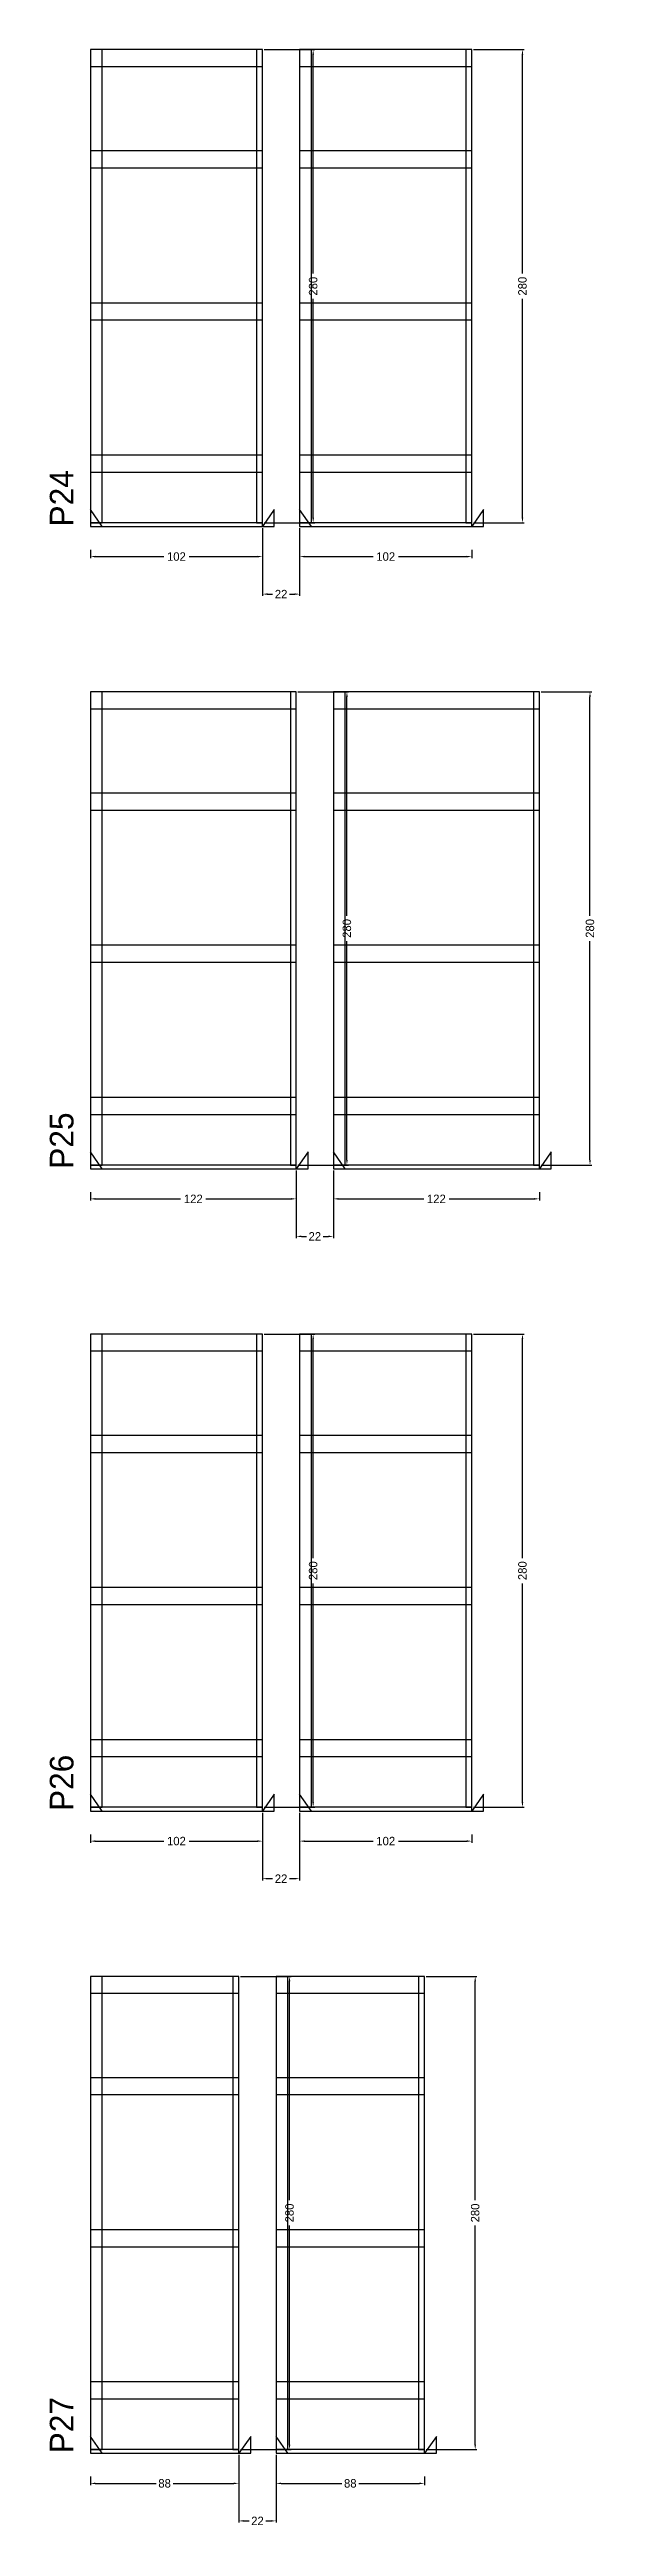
# Model space of a CAD drawing. Header units: centimetres. Extents: x -7000 to 4307, y -13306 to 295.
# Drawn here: x 3976 to 4299, y -9923 to -8458 of the extents above; entities that cross this region are included whole.
import ezdxf

# ---------------------------------------------------------------- set-up
doc = ezdxf.new("R2010")
doc.units = ezdxf.units.CM
for name, color, linetype in [('COTA', 241, 'Continuous'), ('NOMENCLATURA', 7, 'Continuous'), ('SARR_2.2x10', 60, 'Continuous'), ('SARR_2.2x7', 40, 'Continuous'), ('SARR_3.5x7', 81, 'Continuous')]:
    doc.layers.add(name, color=color, linetype=linetype)
doc.dimstyles.new('PAINEL-NOVA', dxfattribs={"dimtxt": 5, "dimasz": 3, "dimexe": 1, "dimexo": 1, "dimgap": 1, "dimtad": 1, "dimcen": 2.5, "dimazin": 3, "dimtfac": 1, "dimtmove": 0, "dimatfit": 3})

msp = doc.modelspace()

# ---------------------------------------------------------------- texts
at = {"layer": 'NOMENCLATURA'}
for s, p in [('P24', (3990, -8740)), ('P25', (3990, -9120)), ('P26', (3990, -9500)), ('P27', (3990, -9880))]:
    msp.add_text(s, height=14, rotation=90, dxfattribs=at).set_placement(p)

# ---------------------------------------------------------------- blocks, each defined once
blk = doc.blocks.new('_CLOSEDFILLED')
at = {"color": 0, "linetype": 'BYBLOCK'}
blk.add_solid([(-1, 0.16), (0, 0), (-1, -0.16)], dxfattribs=at)
blk = doc.blocks.new('*D905')
for p, q in [((4000, -9893.8), (4000, -9898.8)), ((4003, -9897.8), (4039, -9897.8)), ((4049, -9897.8), (4085, -9897.8)), ((4088, -9893.8), (4088, -9898.8))]:
    blk.add_line(p, q)
at = {"layer": 'Defpoints'}
for p in [(4000, -9892.8), (4000, -9897.8), (4088, -9892.8)]:
    blk.add_point(p, dxfattribs=at)
at = {"layer": 'SARR_2.2x10', "xscale": 3, "yscale": 3, "rotation": 180}
blk.add_blockref('_CLOSEDFILLED', (4000, -9897.8), dxfattribs=at)
at = {"layer": 'SARR_2.2x10', "xscale": 3, "yscale": 3}
blk.add_blockref('_CLOSEDFILLED', (4088, -9897.8), dxfattribs=at)
at = {"layer": 'SARR_2.2x10', "insert": (4044, -9897.8), "char_height": 5, "attachment_point": 5}
blk.add_mtext('88', dxfattribs=at)
blk = doc.blocks.new('*D906')
for p, q in [((4089, -9597.8), (4119, -9597.8)), ((4118, -9730.3), (4118, -9600.8)), ((4118, -9874.8), (4118, -9745.3)), ((4089, -9877.8), (4119, -9877.8))]:
    blk.add_line(p, q)
at = {"layer": 'Defpoints'}
for p in [(4088, -9597.8), (4088, -9877.8), (4118, -9877.8)]:
    blk.add_point(p, dxfattribs=at)
at = {"layer": 'SARR_2.2x10', "xscale": 3, "yscale": 3}
for p, rotation in [((4118, -9597.8), 90), ((4118, -9877.8), 270)]:
    blk.add_blockref('_CLOSEDFILLED', p, dxfattribs=dict(at, rotation=rotation))
at = {"layer": 'SARR_2.2x10', "insert": (4118, -9737.8), "char_height": 5, "attachment_point": 5, "rotation": 90}
blk.add_mtext('280', dxfattribs=at)
blk = doc.blocks.new('GRA-E')
at = {"layer": 'SARR_2.2x7'}
blk.add_lwpolyline([(0, 0), (7, 0), (0, 10)], close=True, dxfattribs=at)
blk = doc.blocks.new('GRA-D')
at = {"layer": 'SARR_2.2x7'}
blk.add_lwpolyline([(0, 0), (7, 0), (7, 10)], close=True, dxfattribs=at)
blk = doc.blocks.new('*D907')
for p, q in [((4110, -9893.8), (4110, -9898.8)), ((4113, -9897.8), (4149, -9897.8)), ((4159, -9897.8), (4195, -9897.8)), ((4198, -9893.8), (4198, -9898.8))]:
    blk.add_line(p, q)
at = {"layer": 'Defpoints'}
for p in [(4110, -9892.8), (4110, -9897.8), (4198, -9892.8)]:
    blk.add_point(p, dxfattribs=at)
at = {"layer": 'SARR_2.2x10', "xscale": 3, "yscale": 3, "rotation": 180}
blk.add_blockref('_CLOSEDFILLED', (4110, -9897.8), dxfattribs=at)
at = {"layer": 'SARR_2.2x10', "xscale": 3, "yscale": 3}
blk.add_blockref('_CLOSEDFILLED', (4198, -9897.8), dxfattribs=at)
at = {"layer": 'SARR_2.2x10', "insert": (4154, -9897.8), "char_height": 5, "attachment_point": 5}
blk.add_mtext('88', dxfattribs=at)
blk = doc.blocks.new('*D908')
for p, q in [((4199, -9597.8), (4229, -9597.8)), ((4228, -9730.3), (4228, -9600.8)), ((4228, -9874.8), (4228, -9745.3)), ((4199, -9877.8), (4229, -9877.8))]:
    blk.add_line(p, q)
at = {"layer": 'Defpoints'}
for p in [(4198, -9597.8), (4198, -9877.8), (4228, -9877.8)]:
    blk.add_point(p, dxfattribs=at)
at = {"layer": 'SARR_2.2x10', "xscale": 3, "yscale": 3}
for p, rotation in [((4228, -9597.8), 90), ((4228, -9877.8), 270)]:
    blk.add_blockref('_CLOSEDFILLED', p, dxfattribs=dict(at, rotation=rotation))
at = {"layer": 'SARR_2.2x10', "insert": (4228, -9737.8), "char_height": 5, "attachment_point": 5, "rotation": 90}
blk.add_mtext('280', dxfattribs=at)
blk = doc.blocks.new('*D909')
for p, q in [((4199, -9597.8), (4229, -9597.8)), ((4228, -9730.3), (4228, -9600.8)), ((4228, -9874.8), (4228, -9745.3)), ((4199, -9877.8), (4229, -9877.8))]:
    blk.add_line(p, q)
at = {"layer": 'Defpoints'}
for p in [(4198, -9597.8), (4198, -9877.8), (4228, -9877.8)]:
    blk.add_point(p, dxfattribs=at)
at = {"layer": 'SARR_2.2x10', "xscale": 3, "yscale": 3}
for p, rotation in [((4228, -9597.8), 90), ((4228, -9877.8), 270)]:
    blk.add_blockref('_CLOSEDFILLED', p, dxfattribs=dict(at, rotation=rotation))
at = {"layer": 'SARR_2.2x10', "insert": (4228, -9737.8), "char_height": 5, "attachment_point": 5, "rotation": 90}
blk.add_mtext('280', dxfattribs=at)
blk = doc.blocks.new('*D910')
for p, q in [((4199, -9597.8), (4229, -9597.8)), ((4228, -9730.3), (4228, -9600.8)), ((4228, -9874.8), (4228, -9745.3)), ((4199, -9877.8), (4229, -9877.8))]:
    blk.add_line(p, q)
at = {"layer": 'Defpoints'}
for p in [(4198, -9597.8), (4198, -9877.8), (4228, -9877.8)]:
    blk.add_point(p, dxfattribs=at)
at = {"layer": 'SARR_2.2x10', "xscale": 3, "yscale": 3}
for p, rotation in [((4228, -9597.8), 90), ((4228, -9877.8), 270)]:
    blk.add_blockref('_CLOSEDFILLED', p, dxfattribs=dict(at, rotation=rotation))
at = {"layer": 'SARR_2.2x10', "insert": (4228, -9737.8), "char_height": 5, "attachment_point": 5, "rotation": 90}
blk.add_mtext('280', dxfattribs=at)
blk = doc.blocks.new('*D911')
for p, q in [((4199, -9597.8), (4229, -9597.8)), ((4228, -9730.3), (4228, -9600.8)), ((4228, -9874.8), (4228, -9745.3)), ((4199, -9877.8), (4229, -9877.8))]:
    blk.add_line(p, q)
at = {"layer": 'Defpoints'}
for p in [(4198, -9597.8), (4198, -9877.8), (4228, -9877.8)]:
    blk.add_point(p, dxfattribs=at)
at = {"layer": 'SARR_2.2x10', "xscale": 3, "yscale": 3}
for p, rotation in [((4228, -9597.8), 90), ((4228, -9877.8), 270)]:
    blk.add_blockref('_CLOSEDFILLED', p, dxfattribs=dict(at, rotation=rotation))
at = {"layer": 'SARR_2.2x10', "insert": (4228, -9737.8), "char_height": 5, "attachment_point": 5, "rotation": 90}
blk.add_mtext('280', dxfattribs=at)
blk = doc.blocks.new('*D912')
for p, q in [((4199, -9597.8), (4229, -9597.8)), ((4228, -9730.3), (4228, -9600.8)), ((4228, -9874.8), (4228, -9745.3)), ((4199, -9877.8), (4229, -9877.8))]:
    blk.add_line(p, q)
at = {"layer": 'Defpoints'}
for p in [(4198, -9597.8), (4198, -9877.8), (4228, -9877.8)]:
    blk.add_point(p, dxfattribs=at)
at = {"layer": 'SARR_2.2x10', "xscale": 3, "yscale": 3}
for p, rotation in [((4228, -9597.8), 90), ((4228, -9877.8), 270)]:
    blk.add_blockref('_CLOSEDFILLED', p, dxfattribs=dict(at, rotation=rotation))
at = {"layer": 'SARR_2.2x10', "insert": (4228, -9737.8), "char_height": 5, "attachment_point": 5, "rotation": 90}
blk.add_mtext('280', dxfattribs=at)
blk = doc.blocks.new('*D913')
for p, q in [((4199, -9597.8), (4229, -9597.8)), ((4228, -9730.3), (4228, -9600.8)), ((4228, -9874.8), (4228, -9745.3)), ((4199, -9877.8), (4229, -9877.8))]:
    blk.add_line(p, q)
at = {"layer": 'Defpoints'}
for p in [(4198, -9597.8), (4198, -9877.8), (4228, -9877.8)]:
    blk.add_point(p, dxfattribs=at)
at = {"layer": 'SARR_2.2x10', "xscale": 3, "yscale": 3}
for p, rotation in [((4228, -9597.8), 90), ((4228, -9877.8), 270)]:
    blk.add_blockref('_CLOSEDFILLED', p, dxfattribs=dict(at, rotation=rotation))
at = {"layer": 'SARR_2.2x10', "insert": (4228, -9737.8), "char_height": 5, "attachment_point": 5, "rotation": 90}
blk.add_mtext('280', dxfattribs=at)
blk = doc.blocks.new('*D914')
for p, q in [((4199, -9597.8), (4229, -9597.8)), ((4228, -9730.3), (4228, -9600.8)), ((4228, -9874.8), (4228, -9745.3)), ((4199, -9877.8), (4229, -9877.8))]:
    blk.add_line(p, q)
at = {"layer": 'Defpoints'}
for p in [(4198, -9597.8), (4198, -9877.8), (4228, -9877.8)]:
    blk.add_point(p, dxfattribs=at)
at = {"layer": 'SARR_2.2x10', "xscale": 3, "yscale": 3}
for p, rotation in [((4228, -9597.8), 90), ((4228, -9877.8), 270)]:
    blk.add_blockref('_CLOSEDFILLED', p, dxfattribs=dict(at, rotation=rotation))
at = {"layer": 'SARR_2.2x10', "insert": (4228, -9737.8), "char_height": 5, "attachment_point": 5, "rotation": 90}
blk.add_mtext('280', dxfattribs=at)
blk = doc.blocks.new('*D915')
for p, q in [((4199, -9597.8), (4229, -9597.8)), ((4228, -9730.3), (4228, -9600.8)), ((4228, -9874.8), (4228, -9745.3)), ((4199, -9877.8), (4229, -9877.8))]:
    blk.add_line(p, q)
at = {"layer": 'Defpoints'}
for p in [(4198, -9597.8), (4198, -9877.8), (4228, -9877.8)]:
    blk.add_point(p, dxfattribs=at)
at = {"layer": 'SARR_2.2x10', "xscale": 3, "yscale": 3}
for p, rotation in [((4228, -9597.8), 90), ((4228, -9877.8), 270)]:
    blk.add_blockref('_CLOSEDFILLED', p, dxfattribs=dict(at, rotation=rotation))
at = {"layer": 'SARR_2.2x10', "insert": (4228, -9737.8), "char_height": 5, "attachment_point": 5, "rotation": 90}
blk.add_mtext('280', dxfattribs=at)
blk = doc.blocks.new('*D916')
for p, q in [((4199, -9597.8), (4229, -9597.8)), ((4228, -9730.3), (4228, -9600.8)), ((4228, -9874.8), (4228, -9745.3)), ((4199, -9877.8), (4229, -9877.8))]:
    blk.add_line(p, q)
at = {"layer": 'Defpoints'}
for p in [(4198, -9597.8), (4198, -9877.8), (4228, -9877.8)]:
    blk.add_point(p, dxfattribs=at)
at = {"layer": 'SARR_2.2x10', "xscale": 3, "yscale": 3}
for p, rotation in [((4228, -9597.8), 90), ((4228, -9877.8), 270)]:
    blk.add_blockref('_CLOSEDFILLED', p, dxfattribs=dict(at, rotation=rotation))
at = {"layer": 'SARR_2.2x10', "insert": (4228, -9737.8), "char_height": 5, "attachment_point": 5, "rotation": 90}
blk.add_mtext('280', dxfattribs=at)
blk = doc.blocks.new('*D917')
for p, q in [((4199, -9597.8), (4229, -9597.8)), ((4228, -9730.3), (4228, -9600.8)), ((4228, -9874.8), (4228, -9745.3)), ((4199, -9877.8), (4229, -9877.8))]:
    blk.add_line(p, q)
at = {"layer": 'Defpoints'}
for p in [(4198, -9597.8), (4198, -9877.8), (4228, -9877.8)]:
    blk.add_point(p, dxfattribs=at)
at = {"layer": 'SARR_2.2x10', "xscale": 3, "yscale": 3}
for p, rotation in [((4228, -9597.8), 90), ((4228, -9877.8), 270)]:
    blk.add_blockref('_CLOSEDFILLED', p, dxfattribs=dict(at, rotation=rotation))
at = {"layer": 'SARR_2.2x10', "insert": (4228, -9737.8), "char_height": 5, "attachment_point": 5, "rotation": 90}
blk.add_mtext('280', dxfattribs=at)
blk = doc.blocks.new('*D918')
for p, q in [((4088, -9881), (4088, -9921)), ((4110, -9881), (4110, -9921)), ((4091, -9920), (4094, -9920)), ((4104, -9920), (4107, -9920))]:
    blk.add_line(p, q)
at = {"layer": 'Defpoints'}
for p in [(4088, -9880), (4110, -9880), (4088, -9920)]:
    blk.add_point(p, dxfattribs=at)
at = {"layer": 'COTA', "xscale": 3, "yscale": 3, "rotation": 180}
blk.add_blockref('_CLOSEDFILLED', (4088, -9920), dxfattribs=at)
at = {"layer": 'COTA', "xscale": 3, "yscale": 3}
blk.add_blockref('_CLOSEDFILLED', (4110, -9920), dxfattribs=at)
at = {"layer": 'COTA', "insert": (4099, -9920), "char_height": 5, "attachment_point": 5}
blk.add_mtext('22', dxfattribs=at)
blk = doc.blocks.new('*D871')
for p, q in [((4000, -9513.8), (4000, -9518.8)), ((4003, -9517.8), (4043.5, -9517.8)), ((4058.5, -9517.8), (4099, -9517.8)), ((4102, -9513.8), (4102, -9518.8))]:
    blk.add_line(p, q)
at = {"layer": 'Defpoints'}
for p in [(4000, -9512.8), (4000, -9517.8), (4102, -9512.8)]:
    blk.add_point(p, dxfattribs=at)
at = {"layer": 'SARR_2.2x10', "xscale": 3, "yscale": 3, "rotation": 180}
blk.add_blockref('_CLOSEDFILLED', (4000, -9517.8), dxfattribs=at)
at = {"layer": 'SARR_2.2x10', "xscale": 3, "yscale": 3}
blk.add_blockref('_CLOSEDFILLED', (4102, -9517.8), dxfattribs=at)
at = {"layer": 'SARR_2.2x10', "insert": (4051, -9517.8), "char_height": 5, "attachment_point": 5}
blk.add_mtext('102', dxfattribs=at)
blk = doc.blocks.new('*D872')
for p, q in [((4103, -9217.8), (4133, -9217.8)), ((4132, -9350.3), (4132, -9220.8)), ((4132, -9494.8), (4132, -9365.3)), ((4103, -9497.8), (4133, -9497.8))]:
    blk.add_line(p, q)
at = {"layer": 'Defpoints'}
for p in [(4102, -9217.8), (4102, -9497.8), (4132, -9497.8)]:
    blk.add_point(p, dxfattribs=at)
at = {"layer": 'SARR_2.2x10', "xscale": 3, "yscale": 3}
for p, rotation in [((4132, -9217.8), 90), ((4132, -9497.8), 270)]:
    blk.add_blockref('_CLOSEDFILLED', p, dxfattribs=dict(at, rotation=rotation))
at = {"layer": 'SARR_2.2x10', "insert": (4132, -9357.8), "char_height": 5, "attachment_point": 5, "rotation": 90}
blk.add_mtext('280', dxfattribs=at)
blk = doc.blocks.new('*D873')
for p, q in [((4124, -9513.8), (4124, -9518.8)), ((4127, -9517.8), (4167.5, -9517.8)), ((4182.5, -9517.8), (4223, -9517.8)), ((4226, -9513.8), (4226, -9518.8))]:
    blk.add_line(p, q)
at = {"layer": 'Defpoints'}
for p in [(4124, -9512.8), (4124, -9517.8), (4226, -9512.8)]:
    blk.add_point(p, dxfattribs=at)
at = {"layer": 'SARR_2.2x10', "xscale": 3, "yscale": 3, "rotation": 180}
blk.add_blockref('_CLOSEDFILLED', (4124, -9517.8), dxfattribs=at)
at = {"layer": 'SARR_2.2x10', "xscale": 3, "yscale": 3}
blk.add_blockref('_CLOSEDFILLED', (4226, -9517.8), dxfattribs=at)
at = {"layer": 'SARR_2.2x10', "insert": (4175, -9517.8), "char_height": 5, "attachment_point": 5}
blk.add_mtext('102', dxfattribs=at)
blk = doc.blocks.new('*D874')
for p, q in [((4227, -9217.8), (4257, -9217.8)), ((4256, -9350.3), (4256, -9220.8)), ((4256, -9494.8), (4256, -9365.3)), ((4227, -9497.8), (4257, -9497.8))]:
    blk.add_line(p, q)
at = {"layer": 'Defpoints'}
for p in [(4226, -9217.8), (4226, -9497.8), (4256, -9497.8)]:
    blk.add_point(p, dxfattribs=at)
at = {"layer": 'SARR_2.2x10', "xscale": 3, "yscale": 3}
for p, rotation in [((4256, -9217.8), 90), ((4256, -9497.8), 270)]:
    blk.add_blockref('_CLOSEDFILLED', p, dxfattribs=dict(at, rotation=rotation))
at = {"layer": 'SARR_2.2x10', "insert": (4256, -9357.8), "char_height": 5, "attachment_point": 5, "rotation": 90}
blk.add_mtext('280', dxfattribs=at)
blk = doc.blocks.new('*D875')
for p, q in [((4227, -9217.8), (4257, -9217.8)), ((4256, -9350.3), (4256, -9220.8)), ((4256, -9494.8), (4256, -9365.3)), ((4227, -9497.8), (4257, -9497.8))]:
    blk.add_line(p, q)
at = {"layer": 'Defpoints'}
for p in [(4226, -9217.8), (4226, -9497.8), (4256, -9497.8)]:
    blk.add_point(p, dxfattribs=at)
at = {"layer": 'SARR_2.2x10', "xscale": 3, "yscale": 3}
for p, rotation in [((4256, -9217.8), 90), ((4256, -9497.8), 270)]:
    blk.add_blockref('_CLOSEDFILLED', p, dxfattribs=dict(at, rotation=rotation))
at = {"layer": 'SARR_2.2x10', "insert": (4256, -9357.8), "char_height": 5, "attachment_point": 5, "rotation": 90}
blk.add_mtext('280', dxfattribs=at)
blk = doc.blocks.new('*D876')
for p, q in [((4227, -9217.8), (4257, -9217.8)), ((4256, -9350.3), (4256, -9220.8)), ((4256, -9494.8), (4256, -9365.3)), ((4227, -9497.8), (4257, -9497.8))]:
    blk.add_line(p, q)
at = {"layer": 'Defpoints'}
for p in [(4226, -9217.8), (4226, -9497.8), (4256, -9497.8)]:
    blk.add_point(p, dxfattribs=at)
at = {"layer": 'SARR_2.2x10', "xscale": 3, "yscale": 3}
for p, rotation in [((4256, -9217.8), 90), ((4256, -9497.8), 270)]:
    blk.add_blockref('_CLOSEDFILLED', p, dxfattribs=dict(at, rotation=rotation))
at = {"layer": 'SARR_2.2x10', "insert": (4256, -9357.8), "char_height": 5, "attachment_point": 5, "rotation": 90}
blk.add_mtext('280', dxfattribs=at)
blk = doc.blocks.new('*D877')
for p, q in [((4227, -9217.8), (4257, -9217.8)), ((4256, -9350.3), (4256, -9220.8)), ((4256, -9494.8), (4256, -9365.3)), ((4227, -9497.8), (4257, -9497.8))]:
    blk.add_line(p, q)
at = {"layer": 'Defpoints'}
for p in [(4226, -9217.8), (4226, -9497.8), (4256, -9497.8)]:
    blk.add_point(p, dxfattribs=at)
at = {"layer": 'SARR_2.2x10', "xscale": 3, "yscale": 3}
for p, rotation in [((4256, -9217.8), 90), ((4256, -9497.8), 270)]:
    blk.add_blockref('_CLOSEDFILLED', p, dxfattribs=dict(at, rotation=rotation))
at = {"layer": 'SARR_2.2x10', "insert": (4256, -9357.8), "char_height": 5, "attachment_point": 5, "rotation": 90}
blk.add_mtext('280', dxfattribs=at)
blk = doc.blocks.new('*D878')
for p, q in [((4227, -9217.8), (4257, -9217.8)), ((4256, -9350.3), (4256, -9220.8)), ((4256, -9494.8), (4256, -9365.3)), ((4227, -9497.8), (4257, -9497.8))]:
    blk.add_line(p, q)
at = {"layer": 'Defpoints'}
for p in [(4226, -9217.8), (4226, -9497.8), (4256, -9497.8)]:
    blk.add_point(p, dxfattribs=at)
at = {"layer": 'SARR_2.2x10', "xscale": 3, "yscale": 3}
for p, rotation in [((4256, -9217.8), 90), ((4256, -9497.8), 270)]:
    blk.add_blockref('_CLOSEDFILLED', p, dxfattribs=dict(at, rotation=rotation))
at = {"layer": 'SARR_2.2x10', "insert": (4256, -9357.8), "char_height": 5, "attachment_point": 5, "rotation": 90}
blk.add_mtext('280', dxfattribs=at)
blk = doc.blocks.new('*D879')
for p, q in [((4227, -9217.8), (4257, -9217.8)), ((4256, -9350.3), (4256, -9220.8)), ((4256, -9494.8), (4256, -9365.3)), ((4227, -9497.8), (4257, -9497.8))]:
    blk.add_line(p, q)
at = {"layer": 'Defpoints'}
for p in [(4226, -9217.8), (4226, -9497.8), (4256, -9497.8)]:
    blk.add_point(p, dxfattribs=at)
at = {"layer": 'SARR_2.2x10', "xscale": 3, "yscale": 3}
for p, rotation in [((4256, -9217.8), 90), ((4256, -9497.8), 270)]:
    blk.add_blockref('_CLOSEDFILLED', p, dxfattribs=dict(at, rotation=rotation))
at = {"layer": 'SARR_2.2x10', "insert": (4256, -9357.8), "char_height": 5, "attachment_point": 5, "rotation": 90}
blk.add_mtext('280', dxfattribs=at)
blk = doc.blocks.new('*D880')
for p, q in [((4227, -9217.8), (4257, -9217.8)), ((4256, -9350.3), (4256, -9220.8)), ((4256, -9494.8), (4256, -9365.3)), ((4227, -9497.8), (4257, -9497.8))]:
    blk.add_line(p, q)
at = {"layer": 'Defpoints'}
for p in [(4226, -9217.8), (4226, -9497.8), (4256, -9497.8)]:
    blk.add_point(p, dxfattribs=at)
at = {"layer": 'SARR_2.2x10', "xscale": 3, "yscale": 3}
for p, rotation in [((4256, -9217.8), 90), ((4256, -9497.8), 270)]:
    blk.add_blockref('_CLOSEDFILLED', p, dxfattribs=dict(at, rotation=rotation))
at = {"layer": 'SARR_2.2x10', "insert": (4256, -9357.8), "char_height": 5, "attachment_point": 5, "rotation": 90}
blk.add_mtext('280', dxfattribs=at)
blk = doc.blocks.new('*D881')
for p, q in [((4227, -9217.8), (4257, -9217.8)), ((4256, -9350.3), (4256, -9220.8)), ((4256, -9494.8), (4256, -9365.3)), ((4227, -9497.8), (4257, -9497.8))]:
    blk.add_line(p, q)
at = {"layer": 'Defpoints'}
for p in [(4226, -9217.8), (4226, -9497.8), (4256, -9497.8)]:
    blk.add_point(p, dxfattribs=at)
at = {"layer": 'SARR_2.2x10', "xscale": 3, "yscale": 3}
for p, rotation in [((4256, -9217.8), 90), ((4256, -9497.8), 270)]:
    blk.add_blockref('_CLOSEDFILLED', p, dxfattribs=dict(at, rotation=rotation))
at = {"layer": 'SARR_2.2x10', "insert": (4256, -9357.8), "char_height": 5, "attachment_point": 5, "rotation": 90}
blk.add_mtext('280', dxfattribs=at)
blk = doc.blocks.new('*D882')
for p, q in [((4227, -9217.8), (4257, -9217.8)), ((4256, -9350.3), (4256, -9220.8)), ((4256, -9494.8), (4256, -9365.3)), ((4227, -9497.8), (4257, -9497.8))]:
    blk.add_line(p, q)
at = {"layer": 'Defpoints'}
for p in [(4226, -9217.8), (4226, -9497.8), (4256, -9497.8)]:
    blk.add_point(p, dxfattribs=at)
at = {"layer": 'SARR_2.2x10', "xscale": 3, "yscale": 3}
for p, rotation in [((4256, -9217.8), 90), ((4256, -9497.8), 270)]:
    blk.add_blockref('_CLOSEDFILLED', p, dxfattribs=dict(at, rotation=rotation))
at = {"layer": 'SARR_2.2x10', "insert": (4256, -9357.8), "char_height": 5, "attachment_point": 5, "rotation": 90}
blk.add_mtext('280', dxfattribs=at)
blk = doc.blocks.new('*D883')
for p, q in [((4227, -9217.8), (4257, -9217.8)), ((4256, -9350.3), (4256, -9220.8)), ((4256, -9494.8), (4256, -9365.3)), ((4227, -9497.8), (4257, -9497.8))]:
    blk.add_line(p, q)
at = {"layer": 'Defpoints'}
for p in [(4226, -9217.8), (4226, -9497.8), (4256, -9497.8)]:
    blk.add_point(p, dxfattribs=at)
at = {"layer": 'SARR_2.2x10', "xscale": 3, "yscale": 3}
for p, rotation in [((4256, -9217.8), 90), ((4256, -9497.8), 270)]:
    blk.add_blockref('_CLOSEDFILLED', p, dxfattribs=dict(at, rotation=rotation))
at = {"layer": 'SARR_2.2x10', "insert": (4256, -9357.8), "char_height": 5, "attachment_point": 5, "rotation": 90}
blk.add_mtext('280', dxfattribs=at)
blk = doc.blocks.new('*D884')
for p, q in [((4102, -9501), (4102, -9541)), ((4124, -9501), (4124, -9541)), ((4105, -9540), (4108, -9540)), ((4118, -9540), (4121, -9540))]:
    blk.add_line(p, q)
at = {"layer": 'Defpoints'}
for p in [(4102, -9500), (4124, -9500), (4102, -9540)]:
    blk.add_point(p, dxfattribs=at)
at = {"layer": 'COTA', "xscale": 3, "yscale": 3, "rotation": 180}
blk.add_blockref('_CLOSEDFILLED', (4102, -9540), dxfattribs=at)
at = {"layer": 'COTA', "xscale": 3, "yscale": 3}
blk.add_blockref('_CLOSEDFILLED', (4124, -9540), dxfattribs=at)
at = {"layer": 'COTA', "insert": (4113, -9540), "char_height": 5, "attachment_point": 5}
blk.add_mtext('22', dxfattribs=at)
blk = doc.blocks.new('*D837')
for p, q in [((4000, -9133.8), (4000, -9138.8)), ((4003, -9137.8), (4053.5, -9137.8)), ((4068.5, -9137.8), (4119, -9137.8)), ((4122, -9133.8), (4122, -9138.8))]:
    blk.add_line(p, q)
at = {"layer": 'Defpoints'}
for p in [(4000, -9132.8), (4000, -9137.8), (4122, -9132.8)]:
    blk.add_point(p, dxfattribs=at)
at = {"layer": 'SARR_2.2x10', "xscale": 3, "yscale": 3, "rotation": 180}
blk.add_blockref('_CLOSEDFILLED', (4000, -9137.8), dxfattribs=at)
at = {"layer": 'SARR_2.2x10', "xscale": 3, "yscale": 3}
blk.add_blockref('_CLOSEDFILLED', (4122, -9137.8), dxfattribs=at)
at = {"layer": 'SARR_2.2x10', "insert": (4061, -9137.8), "char_height": 5, "attachment_point": 5}
blk.add_mtext('122', dxfattribs=at)
blk = doc.blocks.new('*D838')
for p, q in [((4123, -8837.8), (4153, -8837.8)), ((4152, -8970.3), (4152, -8840.8)), ((4152, -9114.8), (4152, -8985.3)), ((4123, -9117.8), (4153, -9117.8))]:
    blk.add_line(p, q)
at = {"layer": 'Defpoints'}
for p in [(4122, -8837.8), (4122, -9117.8), (4152, -9117.8)]:
    blk.add_point(p, dxfattribs=at)
at = {"layer": 'SARR_2.2x10', "xscale": 3, "yscale": 3}
for p, rotation in [((4152, -8837.8), 90), ((4152, -9117.8), 270)]:
    blk.add_blockref('_CLOSEDFILLED', p, dxfattribs=dict(at, rotation=rotation))
at = {"layer": 'SARR_2.2x10', "insert": (4152, -8977.8), "char_height": 5, "attachment_point": 5, "rotation": 90}
blk.add_mtext('280', dxfattribs=at)
blk = doc.blocks.new('*D839')
for p, q in [((4144, -9133.8), (4144, -9138.8)), ((4147, -9137.8), (4197.5, -9137.8)), ((4212.5, -9137.8), (4263, -9137.8)), ((4266, -9133.8), (4266, -9138.8))]:
    blk.add_line(p, q)
at = {"layer": 'Defpoints'}
for p in [(4144, -9132.8), (4144, -9137.8), (4266, -9132.8)]:
    blk.add_point(p, dxfattribs=at)
at = {"layer": 'SARR_2.2x10', "xscale": 3, "yscale": 3, "rotation": 180}
blk.add_blockref('_CLOSEDFILLED', (4144, -9137.8), dxfattribs=at)
at = {"layer": 'SARR_2.2x10', "xscale": 3, "yscale": 3}
blk.add_blockref('_CLOSEDFILLED', (4266, -9137.8), dxfattribs=at)
at = {"layer": 'SARR_2.2x10', "insert": (4205, -9137.8), "char_height": 5, "attachment_point": 5}
blk.add_mtext('122', dxfattribs=at)
blk = doc.blocks.new('*D840')
for p, q in [((4267, -8837.8), (4297, -8837.8)), ((4296, -8970.3), (4296, -8840.8)), ((4296, -9114.8), (4296, -8985.3)), ((4267, -9117.8), (4297, -9117.8))]:
    blk.add_line(p, q)
at = {"layer": 'Defpoints'}
for p in [(4266, -8837.8), (4266, -9117.8), (4296, -9117.8)]:
    blk.add_point(p, dxfattribs=at)
at = {"layer": 'SARR_2.2x10', "xscale": 3, "yscale": 3}
for p, rotation in [((4296, -8837.8), 90), ((4296, -9117.8), 270)]:
    blk.add_blockref('_CLOSEDFILLED', p, dxfattribs=dict(at, rotation=rotation))
at = {"layer": 'SARR_2.2x10', "insert": (4296, -8977.8), "char_height": 5, "attachment_point": 5, "rotation": 90}
blk.add_mtext('280', dxfattribs=at)
blk = doc.blocks.new('*D841')
for p, q in [((4267, -8837.8), (4297, -8837.8)), ((4296, -8970.3), (4296, -8840.8)), ((4296, -9114.8), (4296, -8985.3)), ((4267, -9117.8), (4297, -9117.8))]:
    blk.add_line(p, q)
at = {"layer": 'Defpoints'}
for p in [(4266, -8837.8), (4266, -9117.8), (4296, -9117.8)]:
    blk.add_point(p, dxfattribs=at)
at = {"layer": 'SARR_2.2x10', "xscale": 3, "yscale": 3}
for p, rotation in [((4296, -8837.8), 90), ((4296, -9117.8), 270)]:
    blk.add_blockref('_CLOSEDFILLED', p, dxfattribs=dict(at, rotation=rotation))
at = {"layer": 'SARR_2.2x10', "insert": (4296, -8977.8), "char_height": 5, "attachment_point": 5, "rotation": 90}
blk.add_mtext('280', dxfattribs=at)
blk = doc.blocks.new('*D842')
for p, q in [((4267, -8837.8), (4297, -8837.8)), ((4296, -8970.3), (4296, -8840.8)), ((4296, -9114.8), (4296, -8985.3)), ((4267, -9117.8), (4297, -9117.8))]:
    blk.add_line(p, q)
at = {"layer": 'Defpoints'}
for p in [(4266, -8837.8), (4266, -9117.8), (4296, -9117.8)]:
    blk.add_point(p, dxfattribs=at)
at = {"layer": 'SARR_2.2x10', "xscale": 3, "yscale": 3}
for p, rotation in [((4296, -8837.8), 90), ((4296, -9117.8), 270)]:
    blk.add_blockref('_CLOSEDFILLED', p, dxfattribs=dict(at, rotation=rotation))
at = {"layer": 'SARR_2.2x10', "insert": (4296, -8977.8), "char_height": 5, "attachment_point": 5, "rotation": 90}
blk.add_mtext('280', dxfattribs=at)
blk = doc.blocks.new('*D843')
for p, q in [((4267, -8837.8), (4297, -8837.8)), ((4296, -8970.3), (4296, -8840.8)), ((4296, -9114.8), (4296, -8985.3)), ((4267, -9117.8), (4297, -9117.8))]:
    blk.add_line(p, q)
at = {"layer": 'Defpoints'}
for p in [(4266, -8837.8), (4266, -9117.8), (4296, -9117.8)]:
    blk.add_point(p, dxfattribs=at)
at = {"layer": 'SARR_2.2x10', "xscale": 3, "yscale": 3}
for p, rotation in [((4296, -8837.8), 90), ((4296, -9117.8), 270)]:
    blk.add_blockref('_CLOSEDFILLED', p, dxfattribs=dict(at, rotation=rotation))
at = {"layer": 'SARR_2.2x10', "insert": (4296, -8977.8), "char_height": 5, "attachment_point": 5, "rotation": 90}
blk.add_mtext('280', dxfattribs=at)
blk = doc.blocks.new('*D844')
for p, q in [((4267, -8837.8), (4297, -8837.8)), ((4296, -8970.3), (4296, -8840.8)), ((4296, -9114.8), (4296, -8985.3)), ((4267, -9117.8), (4297, -9117.8))]:
    blk.add_line(p, q)
at = {"layer": 'Defpoints'}
for p in [(4266, -8837.8), (4266, -9117.8), (4296, -9117.8)]:
    blk.add_point(p, dxfattribs=at)
at = {"layer": 'SARR_2.2x10', "xscale": 3, "yscale": 3}
for p, rotation in [((4296, -8837.8), 90), ((4296, -9117.8), 270)]:
    blk.add_blockref('_CLOSEDFILLED', p, dxfattribs=dict(at, rotation=rotation))
at = {"layer": 'SARR_2.2x10', "insert": (4296, -8977.8), "char_height": 5, "attachment_point": 5, "rotation": 90}
blk.add_mtext('280', dxfattribs=at)
blk = doc.blocks.new('*D845')
for p, q in [((4267, -8837.8), (4297, -8837.8)), ((4296, -8970.3), (4296, -8840.8)), ((4296, -9114.8), (4296, -8985.3)), ((4267, -9117.8), (4297, -9117.8))]:
    blk.add_line(p, q)
at = {"layer": 'Defpoints'}
for p in [(4266, -8837.8), (4266, -9117.8), (4296, -9117.8)]:
    blk.add_point(p, dxfattribs=at)
at = {"layer": 'SARR_2.2x10', "xscale": 3, "yscale": 3}
for p, rotation in [((4296, -8837.8), 90), ((4296, -9117.8), 270)]:
    blk.add_blockref('_CLOSEDFILLED', p, dxfattribs=dict(at, rotation=rotation))
at = {"layer": 'SARR_2.2x10', "insert": (4296, -8977.8), "char_height": 5, "attachment_point": 5, "rotation": 90}
blk.add_mtext('280', dxfattribs=at)
blk = doc.blocks.new('*D846')
for p, q in [((4267, -8837.8), (4297, -8837.8)), ((4296, -8970.3), (4296, -8840.8)), ((4296, -9114.8), (4296, -8985.3)), ((4267, -9117.8), (4297, -9117.8))]:
    blk.add_line(p, q)
at = {"layer": 'Defpoints'}
for p in [(4266, -8837.8), (4266, -9117.8), (4296, -9117.8)]:
    blk.add_point(p, dxfattribs=at)
at = {"layer": 'SARR_2.2x10', "xscale": 3, "yscale": 3}
for p, rotation in [((4296, -8837.8), 90), ((4296, -9117.8), 270)]:
    blk.add_blockref('_CLOSEDFILLED', p, dxfattribs=dict(at, rotation=rotation))
at = {"layer": 'SARR_2.2x10', "insert": (4296, -8977.8), "char_height": 5, "attachment_point": 5, "rotation": 90}
blk.add_mtext('280', dxfattribs=at)
blk = doc.blocks.new('*D847')
for p, q in [((4267, -8837.8), (4297, -8837.8)), ((4296, -8970.3), (4296, -8840.8)), ((4296, -9114.8), (4296, -8985.3)), ((4267, -9117.8), (4297, -9117.8))]:
    blk.add_line(p, q)
at = {"layer": 'Defpoints'}
for p in [(4266, -8837.8), (4266, -9117.8), (4296, -9117.8)]:
    blk.add_point(p, dxfattribs=at)
at = {"layer": 'SARR_2.2x10', "xscale": 3, "yscale": 3}
for p, rotation in [((4296, -8837.8), 90), ((4296, -9117.8), 270)]:
    blk.add_blockref('_CLOSEDFILLED', p, dxfattribs=dict(at, rotation=rotation))
at = {"layer": 'SARR_2.2x10', "insert": (4296, -8977.8), "char_height": 5, "attachment_point": 5, "rotation": 90}
blk.add_mtext('280', dxfattribs=at)
blk = doc.blocks.new('*D848')
for p, q in [((4267, -8837.8), (4297, -8837.8)), ((4296, -8970.3), (4296, -8840.8)), ((4296, -9114.8), (4296, -8985.3)), ((4267, -9117.8), (4297, -9117.8))]:
    blk.add_line(p, q)
at = {"layer": 'Defpoints'}
for p in [(4266, -8837.8), (4266, -9117.8), (4296, -9117.8)]:
    blk.add_point(p, dxfattribs=at)
at = {"layer": 'SARR_2.2x10', "xscale": 3, "yscale": 3}
for p, rotation in [((4296, -8837.8), 90), ((4296, -9117.8), 270)]:
    blk.add_blockref('_CLOSEDFILLED', p, dxfattribs=dict(at, rotation=rotation))
at = {"layer": 'SARR_2.2x10', "insert": (4296, -8977.8), "char_height": 5, "attachment_point": 5, "rotation": 90}
blk.add_mtext('280', dxfattribs=at)
blk = doc.blocks.new('*D849')
for p, q in [((4267, -8837.8), (4297, -8837.8)), ((4296, -8970.3), (4296, -8840.8)), ((4296, -9114.8), (4296, -8985.3)), ((4267, -9117.8), (4297, -9117.8))]:
    blk.add_line(p, q)
at = {"layer": 'Defpoints'}
for p in [(4266, -8837.8), (4266, -9117.8), (4296, -9117.8)]:
    blk.add_point(p, dxfattribs=at)
at = {"layer": 'SARR_2.2x10', "xscale": 3, "yscale": 3}
for p, rotation in [((4296, -8837.8), 90), ((4296, -9117.8), 270)]:
    blk.add_blockref('_CLOSEDFILLED', p, dxfattribs=dict(at, rotation=rotation))
at = {"layer": 'SARR_2.2x10', "insert": (4296, -8977.8), "char_height": 5, "attachment_point": 5, "rotation": 90}
blk.add_mtext('280', dxfattribs=at)
blk = doc.blocks.new('*D850')
for p, q in [((4122, -9121), (4122, -9161)), ((4144, -9121), (4144, -9161)), ((4125, -9160), (4128, -9160)), ((4138, -9160), (4141, -9160))]:
    blk.add_line(p, q)
at = {"layer": 'Defpoints'}
for p in [(4122, -9120), (4144, -9120), (4122, -9160)]:
    blk.add_point(p, dxfattribs=at)
at = {"layer": 'COTA', "xscale": 3, "yscale": 3, "rotation": 180}
blk.add_blockref('_CLOSEDFILLED', (4122, -9160), dxfattribs=at)
at = {"layer": 'COTA', "xscale": 3, "yscale": 3}
blk.add_blockref('_CLOSEDFILLED', (4144, -9160), dxfattribs=at)
at = {"layer": 'COTA', "insert": (4133, -9160), "char_height": 5, "attachment_point": 5}
blk.add_mtext('22', dxfattribs=at)
blk = doc.blocks.new('*D803')
for p, q in [((4000, -8753.8), (4000, -8758.8)), ((4003, -8757.8), (4043.5, -8757.8)), ((4058.5, -8757.8), (4099, -8757.8)), ((4102, -8753.8), (4102, -8758.8))]:
    blk.add_line(p, q)
at = {"layer": 'Defpoints'}
for p in [(4000, -8752.8), (4000, -8757.8), (4102, -8752.8)]:
    blk.add_point(p, dxfattribs=at)
at = {"layer": 'SARR_2.2x10', "xscale": 3, "yscale": 3, "rotation": 180}
blk.add_blockref('_CLOSEDFILLED', (4000, -8757.8), dxfattribs=at)
at = {"layer": 'SARR_2.2x10', "xscale": 3, "yscale": 3}
blk.add_blockref('_CLOSEDFILLED', (4102, -8757.8), dxfattribs=at)
at = {"layer": 'SARR_2.2x10', "insert": (4051, -8757.8), "char_height": 5, "attachment_point": 5}
blk.add_mtext('102', dxfattribs=at)
blk = doc.blocks.new('*D804')
for p, q in [((4103, -8457.8), (4133, -8457.8)), ((4132, -8590.3), (4132, -8460.8)), ((4132, -8734.8), (4132, -8605.3)), ((4103, -8737.8), (4133, -8737.8))]:
    blk.add_line(p, q)
at = {"layer": 'Defpoints'}
for p in [(4102, -8457.8), (4102, -8737.8), (4132, -8737.8)]:
    blk.add_point(p, dxfattribs=at)
at = {"layer": 'SARR_2.2x10', "xscale": 3, "yscale": 3}
for p, rotation in [((4132, -8457.8), 90), ((4132, -8737.8), 270)]:
    blk.add_blockref('_CLOSEDFILLED', p, dxfattribs=dict(at, rotation=rotation))
at = {"layer": 'SARR_2.2x10', "insert": (4132, -8597.8), "char_height": 5, "attachment_point": 5, "rotation": 90}
blk.add_mtext('280', dxfattribs=at)
blk = doc.blocks.new('*D805')
for p, q in [((4124, -8753.8), (4124, -8758.8)), ((4127, -8757.8), (4167.5, -8757.8)), ((4182.5, -8757.8), (4223, -8757.8)), ((4226, -8753.8), (4226, -8758.8))]:
    blk.add_line(p, q)
at = {"layer": 'Defpoints'}
for p in [(4124, -8752.8), (4124, -8757.8), (4226, -8752.8)]:
    blk.add_point(p, dxfattribs=at)
at = {"layer": 'SARR_2.2x10', "xscale": 3, "yscale": 3, "rotation": 180}
blk.add_blockref('_CLOSEDFILLED', (4124, -8757.8), dxfattribs=at)
at = {"layer": 'SARR_2.2x10', "xscale": 3, "yscale": 3}
blk.add_blockref('_CLOSEDFILLED', (4226, -8757.8), dxfattribs=at)
at = {"layer": 'SARR_2.2x10', "insert": (4175, -8757.8), "char_height": 5, "attachment_point": 5}
blk.add_mtext('102', dxfattribs=at)
blk = doc.blocks.new('*D806')
for p, q in [((4227, -8457.8), (4257, -8457.8)), ((4256, -8590.3), (4256, -8460.8)), ((4256, -8734.8), (4256, -8605.3)), ((4227, -8737.8), (4257, -8737.8))]:
    blk.add_line(p, q)
at = {"layer": 'Defpoints'}
for p in [(4226, -8457.8), (4226, -8737.8), (4256, -8737.8)]:
    blk.add_point(p, dxfattribs=at)
at = {"layer": 'SARR_2.2x10', "xscale": 3, "yscale": 3}
for p, rotation in [((4256, -8457.8), 90), ((4256, -8737.8), 270)]:
    blk.add_blockref('_CLOSEDFILLED', p, dxfattribs=dict(at, rotation=rotation))
at = {"layer": 'SARR_2.2x10', "insert": (4256, -8597.8), "char_height": 5, "attachment_point": 5, "rotation": 90}
blk.add_mtext('280', dxfattribs=at)
blk = doc.blocks.new('*D807')
for p, q in [((4227, -8457.8), (4257, -8457.8)), ((4256, -8590.3), (4256, -8460.8)), ((4256, -8734.8), (4256, -8605.3)), ((4227, -8737.8), (4257, -8737.8))]:
    blk.add_line(p, q)
at = {"layer": 'Defpoints'}
for p in [(4226, -8457.8), (4226, -8737.8), (4256, -8737.8)]:
    blk.add_point(p, dxfattribs=at)
at = {"layer": 'SARR_2.2x10', "xscale": 3, "yscale": 3}
for p, rotation in [((4256, -8457.8), 90), ((4256, -8737.8), 270)]:
    blk.add_blockref('_CLOSEDFILLED', p, dxfattribs=dict(at, rotation=rotation))
at = {"layer": 'SARR_2.2x10', "insert": (4256, -8597.8), "char_height": 5, "attachment_point": 5, "rotation": 90}
blk.add_mtext('280', dxfattribs=at)
blk = doc.blocks.new('*D808')
for p, q in [((4227, -8457.8), (4257, -8457.8)), ((4256, -8590.3), (4256, -8460.8)), ((4256, -8734.8), (4256, -8605.3)), ((4227, -8737.8), (4257, -8737.8))]:
    blk.add_line(p, q)
at = {"layer": 'Defpoints'}
for p in [(4226, -8457.8), (4226, -8737.8), (4256, -8737.8)]:
    blk.add_point(p, dxfattribs=at)
at = {"layer": 'SARR_2.2x10', "xscale": 3, "yscale": 3}
for p, rotation in [((4256, -8457.8), 90), ((4256, -8737.8), 270)]:
    blk.add_blockref('_CLOSEDFILLED', p, dxfattribs=dict(at, rotation=rotation))
at = {"layer": 'SARR_2.2x10', "insert": (4256, -8597.8), "char_height": 5, "attachment_point": 5, "rotation": 90}
blk.add_mtext('280', dxfattribs=at)
blk = doc.blocks.new('*D809')
for p, q in [((4227, -8457.8), (4257, -8457.8)), ((4256, -8590.3), (4256, -8460.8)), ((4256, -8734.8), (4256, -8605.3)), ((4227, -8737.8), (4257, -8737.8))]:
    blk.add_line(p, q)
at = {"layer": 'Defpoints'}
for p in [(4226, -8457.8), (4226, -8737.8), (4256, -8737.8)]:
    blk.add_point(p, dxfattribs=at)
at = {"layer": 'SARR_2.2x10', "xscale": 3, "yscale": 3}
for p, rotation in [((4256, -8457.8), 90), ((4256, -8737.8), 270)]:
    blk.add_blockref('_CLOSEDFILLED', p, dxfattribs=dict(at, rotation=rotation))
at = {"layer": 'SARR_2.2x10', "insert": (4256, -8597.8), "char_height": 5, "attachment_point": 5, "rotation": 90}
blk.add_mtext('280', dxfattribs=at)
blk = doc.blocks.new('*D810')
for p, q in [((4227, -8457.8), (4257, -8457.8)), ((4256, -8590.3), (4256, -8460.8)), ((4256, -8734.8), (4256, -8605.3)), ((4227, -8737.8), (4257, -8737.8))]:
    blk.add_line(p, q)
at = {"layer": 'Defpoints'}
for p in [(4226, -8457.8), (4226, -8737.8), (4256, -8737.8)]:
    blk.add_point(p, dxfattribs=at)
at = {"layer": 'SARR_2.2x10', "xscale": 3, "yscale": 3}
for p, rotation in [((4256, -8457.8), 90), ((4256, -8737.8), 270)]:
    blk.add_blockref('_CLOSEDFILLED', p, dxfattribs=dict(at, rotation=rotation))
at = {"layer": 'SARR_2.2x10', "insert": (4256, -8597.8), "char_height": 5, "attachment_point": 5, "rotation": 90}
blk.add_mtext('280', dxfattribs=at)
blk = doc.blocks.new('*D811')
for p, q in [((4227, -8457.8), (4257, -8457.8)), ((4256, -8590.3), (4256, -8460.8)), ((4256, -8734.8), (4256, -8605.3)), ((4227, -8737.8), (4257, -8737.8))]:
    blk.add_line(p, q)
at = {"layer": 'Defpoints'}
for p in [(4226, -8457.8), (4226, -8737.8), (4256, -8737.8)]:
    blk.add_point(p, dxfattribs=at)
at = {"layer": 'SARR_2.2x10', "xscale": 3, "yscale": 3}
for p, rotation in [((4256, -8457.8), 90), ((4256, -8737.8), 270)]:
    blk.add_blockref('_CLOSEDFILLED', p, dxfattribs=dict(at, rotation=rotation))
at = {"layer": 'SARR_2.2x10', "insert": (4256, -8597.8), "char_height": 5, "attachment_point": 5, "rotation": 90}
blk.add_mtext('280', dxfattribs=at)
blk = doc.blocks.new('*D812')
for p, q in [((4227, -8457.8), (4257, -8457.8)), ((4256, -8590.3), (4256, -8460.8)), ((4256, -8734.8), (4256, -8605.3)), ((4227, -8737.8), (4257, -8737.8))]:
    blk.add_line(p, q)
at = {"layer": 'Defpoints'}
for p in [(4226, -8457.8), (4226, -8737.8), (4256, -8737.8)]:
    blk.add_point(p, dxfattribs=at)
at = {"layer": 'SARR_2.2x10', "xscale": 3, "yscale": 3}
for p, rotation in [((4256, -8457.8), 90), ((4256, -8737.8), 270)]:
    blk.add_blockref('_CLOSEDFILLED', p, dxfattribs=dict(at, rotation=rotation))
at = {"layer": 'SARR_2.2x10', "insert": (4256, -8597.8), "char_height": 5, "attachment_point": 5, "rotation": 90}
blk.add_mtext('280', dxfattribs=at)
blk = doc.blocks.new('*D813')
for p, q in [((4227, -8457.8), (4257, -8457.8)), ((4256, -8590.3), (4256, -8460.8)), ((4256, -8734.8), (4256, -8605.3)), ((4227, -8737.8), (4257, -8737.8))]:
    blk.add_line(p, q)
at = {"layer": 'Defpoints'}
for p in [(4226, -8457.8), (4226, -8737.8), (4256, -8737.8)]:
    blk.add_point(p, dxfattribs=at)
at = {"layer": 'SARR_2.2x10', "xscale": 3, "yscale": 3}
for p, rotation in [((4256, -8457.8), 90), ((4256, -8737.8), 270)]:
    blk.add_blockref('_CLOSEDFILLED', p, dxfattribs=dict(at, rotation=rotation))
at = {"layer": 'SARR_2.2x10', "insert": (4256, -8597.8), "char_height": 5, "attachment_point": 5, "rotation": 90}
blk.add_mtext('280', dxfattribs=at)
blk = doc.blocks.new('*D814')
for p, q in [((4227, -8457.8), (4257, -8457.8)), ((4256, -8590.3), (4256, -8460.8)), ((4256, -8734.8), (4256, -8605.3)), ((4227, -8737.8), (4257, -8737.8))]:
    blk.add_line(p, q)
at = {"layer": 'Defpoints'}
for p in [(4226, -8457.8), (4226, -8737.8), (4256, -8737.8)]:
    blk.add_point(p, dxfattribs=at)
at = {"layer": 'SARR_2.2x10', "xscale": 3, "yscale": 3}
for p, rotation in [((4256, -8457.8), 90), ((4256, -8737.8), 270)]:
    blk.add_blockref('_CLOSEDFILLED', p, dxfattribs=dict(at, rotation=rotation))
at = {"layer": 'SARR_2.2x10', "insert": (4256, -8597.8), "char_height": 5, "attachment_point": 5, "rotation": 90}
blk.add_mtext('280', dxfattribs=at)
blk = doc.blocks.new('*D815')
for p, q in [((4227, -8457.8), (4257, -8457.8)), ((4256, -8590.3), (4256, -8460.8)), ((4256, -8734.8), (4256, -8605.3)), ((4227, -8737.8), (4257, -8737.8))]:
    blk.add_line(p, q)
at = {"layer": 'Defpoints'}
for p in [(4226, -8457.8), (4226, -8737.8), (4256, -8737.8)]:
    blk.add_point(p, dxfattribs=at)
at = {"layer": 'SARR_2.2x10', "xscale": 3, "yscale": 3}
for p, rotation in [((4256, -8457.8), 90), ((4256, -8737.8), 270)]:
    blk.add_blockref('_CLOSEDFILLED', p, dxfattribs=dict(at, rotation=rotation))
at = {"layer": 'SARR_2.2x10', "insert": (4256, -8597.8), "char_height": 5, "attachment_point": 5, "rotation": 90}
blk.add_mtext('280', dxfattribs=at)
blk = doc.blocks.new('*D816')
for p, q in [((4102, -8741), (4102, -8781)), ((4124, -8741), (4124, -8781)), ((4105, -8780), (4108, -8780)), ((4118, -8780), (4121, -8780))]:
    blk.add_line(p, q)
at = {"layer": 'Defpoints'}
for p in [(4102, -8740), (4124, -8740), (4102, -8780)]:
    blk.add_point(p, dxfattribs=at)
at = {"layer": 'COTA', "xscale": 3, "yscale": 3, "rotation": 180}
blk.add_blockref('_CLOSEDFILLED', (4102, -8780), dxfattribs=at)
at = {"layer": 'COTA', "xscale": 3, "yscale": 3}
blk.add_blockref('_CLOSEDFILLED', (4124, -8780), dxfattribs=at)
at = {"layer": 'COTA', "insert": (4113, -8780), "char_height": 5, "attachment_point": 5}
blk.add_mtext('22', dxfattribs=at)

# ---------------------------------------------------------------- dimensions: what is measured, and where the dimension line sits
at = {"layer": 'COTA'}
for base, p1, p2, picture, middle in [((4102, -8780), (4102, -8740), (4124, -8740), '*D816', (4113, -8780)), ((4122, -9160), (4122, -9120), (4144, -9120), '*D850', (4133, -9160)), ((4102, -9540), (4102, -9500), (4124, -9500), '*D884', (4113, -9540)), ((4088, -9920), (4088, -9880), (4110, -9880), '*D918', (4099, -9920))]:
    dim = msp.add_linear_dim(base=base, p1=p1, p2=p2, dimstyle='PAINEL-NOVA', dxfattribs=at)
    dim.commit()
    dim.dimension.update_dxf_attribs({"geometry": picture, "text_midpoint": middle})
at = {"layer": 'SARR_2.2x10'}
for base, p1, p2, picture, middle in [((4132, -8737.8), (4102, -8737.8), (4102, -8457.8), '*D804', (4132, -8597.8)), ((4256, -8737.8), (4226, -8737.8), (4226, -8457.8), '*D806', (4256, -8597.8)), ((4256, -8737.8), (4226, -8737.8), (4226, -8457.8), '*D807', (4256, -8597.8)), ((4256, -8737.8), (4226, -8737.8), (4226, -8457.8), '*D808', (4256, -8597.8)), ((4256, -8737.8), (4226, -8737.8), (4226, -8457.8), '*D809', (4256, -8597.8)), ((4256, -8737.8), (4226, -8737.8), (4226, -8457.8), '*D810', (4256, -8597.8)), ((4256, -8737.8), (4226, -8737.8), (4226, -8457.8), '*D811', (4256, -8597.8)), ((4256, -8737.8), (4226, -8737.8), (4226, -8457.8), '*D812', (4256, -8597.8)), ((4256, -8737.8), (4226, -8737.8), (4226, -8457.8), '*D813', (4256, -8597.8)), ((4256, -8737.8), (4226, -8737.8), (4226, -8457.8), '*D814', (4256, -8597.8)), ((4256, -8737.8), (4226, -8737.8), (4226, -8457.8), '*D815', (4256, -8597.8)), ((4152, -9117.8), (4122, -9117.8), (4122, -8837.8), '*D838', (4152, -8977.8)), ((4296, -9117.8), (4266, -9117.8), (4266, -8837.8), '*D840', (4296, -8977.8)), ((4296, -9117.8), (4266, -9117.8), (4266, -8837.8), '*D841', (4296, -8977.8)), ((4296, -9117.8), (4266, -9117.8), (4266, -8837.8), '*D842', (4296, -8977.8)), ((4296, -9117.8), (4266, -9117.8), (4266, -8837.8), '*D843', (4296, -8977.8)), ((4296, -9117.8), (4266, -9117.8), (4266, -8837.8), '*D844', (4296, -8977.8)), ((4296, -9117.8), (4266, -9117.8), (4266, -8837.8), '*D845', (4296, -8977.8)), ((4296, -9117.8), (4266, -9117.8), (4266, -8837.8), '*D846', (4296, -8977.8)), ((4296, -9117.8), (4266, -9117.8), (4266, -8837.8), '*D847', (4296, -8977.8)), ((4296, -9117.8), (4266, -9117.8), (4266, -8837.8), '*D848', (4296, -8977.8)), ((4296, -9117.8), (4266, -9117.8), (4266, -8837.8), '*D849', (4296, -8977.8)), ((4132, -9497.8), (4102, -9497.8), (4102, -9217.8), '*D872', (4132, -9357.8)), ((4256, -9497.8), (4226, -9497.8), (4226, -9217.8), '*D874', (4256, -9357.8)), ((4256, -9497.8), (4226, -9497.8), (4226, -9217.8), '*D875', (4256, -9357.8)), ((4256, -9497.8), (4226, -9497.8), (4226, -9217.8), '*D876', (4256, -9357.8)), ((4256, -9497.8), (4226, -9497.8), (4226, -9217.8), '*D877', (4256, -9357.8)), ((4256, -9497.8), (4226, -9497.8), (4226, -9217.8), '*D878', (4256, -9357.8)), ((4256, -9497.8), (4226, -9497.8), (4226, -9217.8), '*D879', (4256, -9357.8)), ((4256, -9497.8), (4226, -9497.8), (4226, -9217.8), '*D880', (4256, -9357.8)), ((4256, -9497.8), (4226, -9497.8), (4226, -9217.8), '*D881', (4256, -9357.8)), ((4256, -9497.8), (4226, -9497.8), (4226, -9217.8), '*D882', (4256, -9357.8)), ((4256, -9497.8), (4226, -9497.8), (4226, -9217.8), '*D883', (4256, -9357.8)), ((4118, -9877.8), (4088, -9877.8), (4088, -9597.8), '*D906', (4118, -9737.8)), ((4228, -9877.8), (4198, -9877.8), (4198, -9597.8), '*D908', (4228, -9737.8)), ((4228, -9877.8), (4198, -9877.8), (4198, -9597.8), '*D909', (4228, -9737.8)), ((4228, -9877.8), (4198, -9877.8), (4198, -9597.8), '*D910', (4228, -9737.8)), ((4228, -9877.8), (4198, -9877.8), (4198, -9597.8), '*D911', (4228, -9737.8)), ((4228, -9877.8), (4198, -9877.8), (4198, -9597.8), '*D912', (4228, -9737.8)), ((4228, -9877.8), (4198, -9877.8), (4198, -9597.8), '*D913', (4228, -9737.8)), ((4228, -9877.8), (4198, -9877.8), (4198, -9597.8), '*D914', (4228, -9737.8)), ((4228, -9877.8), (4198, -9877.8), (4198, -9597.8), '*D915', (4228, -9737.8)), ((4228, -9877.8), (4198, -9877.8), (4198, -9597.8), '*D916', (4228, -9737.8)), ((4228, -9877.8), (4198, -9877.8), (4198, -9597.8), '*D917', (4228, -9737.8))]:
    dim = msp.add_linear_dim(base=base, p1=p1, p2=p2, angle=90, dimstyle='PAINEL-NOVA', dxfattribs=at)
    dim.commit()
    dim.dimension.update_dxf_attribs({"geometry": picture, "text_midpoint": middle})
for base, p1, p2, picture, middle in [((4000, -8757.8), (4000, -8752.8), (4102, -8752.8), '*D803', (4051, -8757.8)), ((4124, -8757.8), (4124, -8752.8), (4226, -8752.8), '*D805', (4175, -8757.8)), ((4000, -9137.8), (4000, -9132.8), (4122, -9132.8), '*D837', (4061, -9137.8)), ((4144, -9137.8), (4144, -9132.8), (4266, -9132.8), '*D839', (4205, -9137.8)), ((4000, -9517.8), (4000, -9512.8), (4102, -9512.8), '*D871', (4051, -9517.8)), ((4124, -9517.8), (4124, -9512.8), (4226, -9512.8), '*D873', (4175, -9517.8)), ((4000, -9897.8), (4000, -9892.8), (4088, -9892.8), '*D905', (4044, -9897.8)), ((4110, -9897.8), (4110, -9892.8), (4198, -9892.8), '*D907', (4154, -9897.8))]:
    dim = msp.add_linear_dim(base=base, p1=p1, p2=p2, dimstyle='PAINEL-NOVA', dxfattribs=at)
    dim.commit()
    dim.dimension.update_dxf_attribs({"geometry": picture, "text_midpoint": middle})

# ---------------------------------------------------------------- linework, layer by layer
at = {"layer": 'SARR_2.2x10'}
for p, q in [((4102, -8457.8), (4000, -8457.8)), ((4000, -8457.8), (4000, -8467.8)), ((4000, -8467.8), (4102, -8467.8)), ((4102, -8467.8), (4102, -8457.8)), ((4226, -8457.8), (4124, -8457.8)), ((4124, -8457.8), (4124, -8467.8)), ((4124, -8467.8), (4226, -8467.8)), ((4226, -8467.8), (4226, -8457.8)), ((4102, -8517.8), (4000, -8517.8)), ((4000, -8517.8), (4000, -8527.8)), ((4000, -8527.8), (4102, -8527.8)), ((4102, -8527.8), (4102, -8517.8)), ((4226, -8517.8), (4124, -8517.8)), ((4124, -8517.8), (4124, -8527.8)), ((4124, -8527.8), (4226, -8527.8)), ((4226, -8527.8), (4226, -8517.8)), ((4102, -8607.8), (4000, -8607.8)), ((4000, -8607.8), (4000, -8617.8)), ((4102, -8617.8), (4102, -8607.8)), ((4226, -8607.8), (4124, -8607.8)), ((4124, -8607.8), (4124, -8617.8)), ((4226, -8617.8), (4226, -8607.8)), ((4000, -8617.8), (4102, -8617.8)), ((4124, -8617.8), (4226, -8617.8)), ((4102, -8697.8), (4000, -8697.8)), ((4000, -8697.8), (4000, -8707.8)), ((4102, -8707.8), (4102, -8697.8)), ((4226, -8697.8), (4124, -8697.8)), ((4124, -8697.8), (4124, -8707.8)), ((4226, -8707.8), (4226, -8697.8)), ((4000, -8707.8), (4102, -8707.8)), ((4124, -8707.8), (4226, -8707.8)), ((4122, -8837.8), (4000, -8837.8)), ((4000, -8837.8), (4000, -8847.8)), ((4000, -8847.8), (4122, -8847.8)), ((4122, -8847.8), (4122, -8837.8)), ((4266, -8837.8), (4144, -8837.8)), ((4144, -8837.8), (4144, -8847.8)), ((4144, -8847.8), (4266, -8847.8)), ((4266, -8847.8), (4266, -8837.8)), ((4122, -8897.8), (4000, -8897.8)), ((4000, -8897.8), (4000, -8907.8)), ((4000, -8907.8), (4122, -8907.8)), ((4122, -8907.8), (4122, -8897.8)), ((4266, -8897.8), (4144, -8897.8)), ((4144, -8897.8), (4144, -8907.8)), ((4144, -8907.8), (4266, -8907.8)), ((4266, -8907.8), (4266, -8897.8)), ((4122, -8987.8), (4000, -8987.8)), ((4000, -8987.8), (4000, -8997.8)), ((4000, -8997.8), (4122, -8997.8)), ((4122, -8997.8), (4122, -8987.8)), ((4266, -8987.8), (4144, -8987.8)), ((4144, -8987.8), (4144, -8997.8)), ((4144, -8997.8), (4266, -8997.8)), ((4266, -8997.8), (4266, -8987.8)), ((4122, -9077.8), (4000, -9077.8)), ((4000, -9077.8), (4000, -9087.8)), ((4122, -9087.8), (4122, -9077.8)), ((4266, -9077.8), (4144, -9077.8)), ((4144, -9077.8), (4144, -9087.8)), ((4266, -9087.8), (4266, -9077.8)), ((4000, -9087.8), (4122, -9087.8)), ((4144, -9087.8), (4266, -9087.8)), ((4102, -9217.8), (4000, -9217.8)), ((4000, -9217.8), (4000, -9227.8)), ((4102, -9227.8), (4102, -9217.8)), ((4226, -9217.8), (4124, -9217.8)), ((4124, -9217.8), (4124, -9227.8)), ((4226, -9227.8), (4226, -9217.8)), ((4000, -9227.8), (4102, -9227.8)), ((4124, -9227.8), (4226, -9227.8)), ((4102, -9277.8), (4000, -9277.8)), ((4000, -9277.8), (4000, -9287.8)), ((4000, -9287.8), (4102, -9287.8)), ((4102, -9287.8), (4102, -9277.8)), ((4226, -9277.8), (4124, -9277.8)), ((4124, -9277.8), (4124, -9287.8)), ((4124, -9287.8), (4226, -9287.8)), ((4226, -9287.8), (4226, -9277.8)), ((4102, -9367.8), (4000, -9367.8)), ((4000, -9367.8), (4000, -9377.8)), ((4000, -9377.8), (4102, -9377.8)), ((4102, -9377.8), (4102, -9367.8)), ((4226, -9367.8), (4124, -9367.8)), ((4124, -9367.8), (4124, -9377.8)), ((4124, -9377.8), (4226, -9377.8)), ((4226, -9377.8), (4226, -9367.8)), ((4102, -9457.8), (4000, -9457.8)), ((4000, -9457.8), (4000, -9467.8)), ((4102, -9467.8), (4102, -9457.8)), ((4226, -9457.8), (4124, -9457.8)), ((4124, -9457.8), (4124, -9467.8)), ((4226, -9467.8), (4226, -9457.8)), ((4000, -9467.8), (4102, -9467.8)), ((4124, -9467.8), (4226, -9467.8)), ((4088, -9597.8), (4000, -9597.8)), ((4000, -9597.8), (4000, -9607.8)), ((4088, -9607.8), (4088, -9597.8)), ((4198, -9597.8), (4110, -9597.8)), ((4110, -9597.8), (4110, -9607.8)), ((4198, -9607.8), (4198, -9597.8)), ((4000, -9607.8), (4088, -9607.8)), ((4110, -9607.8), (4198, -9607.8)), ((4088, -9657.8), (4000, -9657.8)), ((4000, -9657.8), (4000, -9667.8)), ((4000, -9667.8), (4088, -9667.8)), ((4088, -9667.8), (4088, -9657.8)), ((4198, -9657.8), (4110, -9657.8)), ((4110, -9657.8), (4110, -9667.8)), ((4110, -9667.8), (4198, -9667.8)), ((4198, -9667.8), (4198, -9657.8)), ((4088, -9747.8), (4000, -9747.8)), ((4000, -9747.8), (4000, -9757.8)), ((4000, -9757.8), (4088, -9757.8)), ((4088, -9757.8), (4088, -9747.8)), ((4198, -9747.8), (4110, -9747.8)), ((4110, -9747.8), (4110, -9757.8)), ((4110, -9757.8), (4198, -9757.8)), ((4198, -9757.8), (4198, -9747.8)), ((4088, -9837.8), (4000, -9837.8)), ((4000, -9837.8), (4000, -9847.8)), ((4000, -9847.8), (4088, -9847.8)), ((4088, -9847.8), (4088, -9837.8)), ((4198, -9837.8), (4110, -9837.8)), ((4110, -9837.8), (4110, -9847.8)), ((4110, -9847.8), (4198, -9847.8)), ((4198, -9847.8), (4198, -9837.8))]:
    msp.add_line(p, q, dxfattribs=at)
at = {"layer": 'SARR_2.2x7'}
for p, q in [((4007, -8457.8), (4000, -8457.8)), ((4000, -8457.8), (4000, -8737.8)), ((4007, -8737.8), (4007, -8457.8)), ((4226, -8457.8), (4222.5, -8457.8)), ((4222.5, -8457.8), (4222.5, -8737.8)), ((4226, -8737.8), (4226, -8457.8)), ((4102, -8737.8), (4000, -8737.8)), ((4000, -8737.8), (4000, -8740)), ((4000, -8737.8), (4007, -8737.8)), ((4000, -8740), (4102, -8740)), ((4102, -8740), (4102, -8737.8)), ((4226, -8737.8), (4124, -8737.8)), ((4124, -8737.8), (4124, -8740)), ((4124, -8740), (4226, -8740)), ((4222.5, -8737.8), (4226, -8737.8)), ((4226, -8740), (4226, -8737.8)), ((4007, -8837.8), (4000, -8837.8)), ((4000, -8837.8), (4000, -9117.8)), ((4007, -9117.8), (4007, -8837.8)), ((4266, -8837.8), (4262.5, -8837.8)), ((4262.5, -8837.8), (4262.5, -9117.8)), ((4266, -9117.8), (4266, -8837.8)), ((4122, -9117.8), (4000, -9117.8)), ((4000, -9117.8), (4000, -9120)), ((4000, -9117.8), (4007, -9117.8)), ((4000, -9120), (4122, -9120)), ((4122, -9120), (4122, -9117.8)), ((4266, -9117.8), (4144, -9117.8)), ((4144, -9117.8), (4144, -9120)), ((4144, -9120), (4266, -9120)), ((4262.5, -9117.8), (4266, -9117.8)), ((4266, -9120), (4266, -9117.8)), ((4007, -9217.8), (4000, -9217.8)), ((4000, -9217.8), (4000, -9497.8)), ((4007, -9497.8), (4007, -9217.8)), ((4226, -9217.8), (4222.5, -9217.8)), ((4222.5, -9217.8), (4222.5, -9497.8)), ((4226, -9497.8), (4226, -9217.8)), ((4102, -9497.8), (4000, -9497.8)), ((4000, -9497.8), (4000, -9500)), ((4000, -9497.8), (4007, -9497.8)), ((4000, -9500), (4102, -9500)), ((4102, -9500), (4102, -9497.8)), ((4226, -9497.8), (4124, -9497.8)), ((4124, -9497.8), (4124, -9500)), ((4124, -9500), (4226, -9500)), ((4222.5, -9497.8), (4226, -9497.8)), ((4226, -9500), (4226, -9497.8)), ((4007, -9597.8), (4000, -9597.8)), ((4000, -9597.8), (4000, -9877.8)), ((4007, -9877.8), (4007, -9597.8)), ((4198, -9597.8), (4194.5, -9597.8)), ((4194.5, -9597.8), (4194.5, -9877.8)), ((4198, -9877.8), (4198, -9597.8)), ((4088, -9877.8), (4000, -9877.8)), ((4000, -9877.8), (4000, -9880)), ((4000, -9877.8), (4007, -9877.8)), ((4000, -9880), (4088, -9880)), ((4088, -9880), (4088, -9877.8)), ((4198, -9877.8), (4110, -9877.8)), ((4110, -9877.8), (4110, -9880)), ((4110, -9880), (4198, -9880)), ((4194.5, -9877.8), (4198, -9877.8)), ((4198, -9880), (4198, -9877.8))]:
    msp.add_line(p, q, dxfattribs=at)
at = {"layer": 'SARR_3.5x7'}
for p, q in [((4102, -8457.8), (4098.5, -8457.8)), ((4098.5, -8457.8), (4098.5, -8737.8)), ((4102, -8737.8), (4102, -8457.8)), ((4131, -8457.8), (4124, -8457.8)), ((4124, -8457.8), (4124, -8737.8)), ((4131, -8737.8), (4131, -8457.8)), ((4098.5, -8737.8), (4102, -8737.8)), ((4124, -8737.8), (4131, -8737.8)), ((4122, -8837.8), (4118.5, -8837.8)), ((4118.5, -8837.8), (4118.5, -9117.8)), ((4122, -9117.8), (4122, -8837.8)), ((4151, -8837.8), (4144, -8837.8)), ((4144, -8837.8), (4144, -9117.8)), ((4151, -9117.8), (4151, -8837.8)), ((4118.5, -9117.8), (4122, -9117.8)), ((4144, -9117.8), (4151, -9117.8)), ((4102, -9217.8), (4098.5, -9217.8)), ((4098.5, -9217.8), (4098.5, -9497.8)), ((4102, -9497.8), (4102, -9217.8)), ((4131, -9217.8), (4124, -9217.8)), ((4124, -9217.8), (4124, -9497.8)), ((4131, -9497.8), (4131, -9217.8)), ((4098.5, -9497.8), (4102, -9497.8)), ((4124, -9497.8), (4131, -9497.8)), ((4088, -9597.8), (4084.5, -9597.8)), ((4084.5, -9597.8), (4084.5, -9877.8)), ((4088, -9877.8), (4088, -9597.8)), ((4117, -9597.8), (4110, -9597.8)), ((4110, -9597.8), (4110, -9877.8)), ((4117, -9877.8), (4117, -9597.8)), ((4084.5, -9877.8), (4088, -9877.8)), ((4110, -9877.8), (4117, -9877.8))]:
    msp.add_line(p, q, dxfattribs=at)

# ---------------------------------------------------------------- block references
at = {"layer": 'SARR_2.2x7'}
for name, p in [('GRA-E', (4000, -8740)), ('GRA-D', (4102, -8740)), ('GRA-E', (4124, -8740)), ('GRA-D', (4226, -8740)), ('GRA-E', (4000, -9120)), ('GRA-D', (4122, -9120)), ('GRA-E', (4144, -9120)), ('GRA-D', (4266, -9120)), ('GRA-E', (4000, -9500)), ('GRA-D', (4102, -9500)), ('GRA-E', (4124, -9500)), ('GRA-D', (4226, -9500)), ('GRA-E', (4000, -9880)), ('GRA-D', (4088, -9880)), ('GRA-E', (4110, -9880)), ('GRA-D', (4198, -9880))]:
    msp.add_blockref(name, p, dxfattribs=at)

msp.set_redraw_order([(e.dxf.handle, doc.entitydb.next_handle()) for e in msp.query("TEXT MTEXT ATTDEF DIMENSION ARC_DIMENSION")])  # texts and dimensions are drawn at this point

doc.saveas('drawing.dxf')
